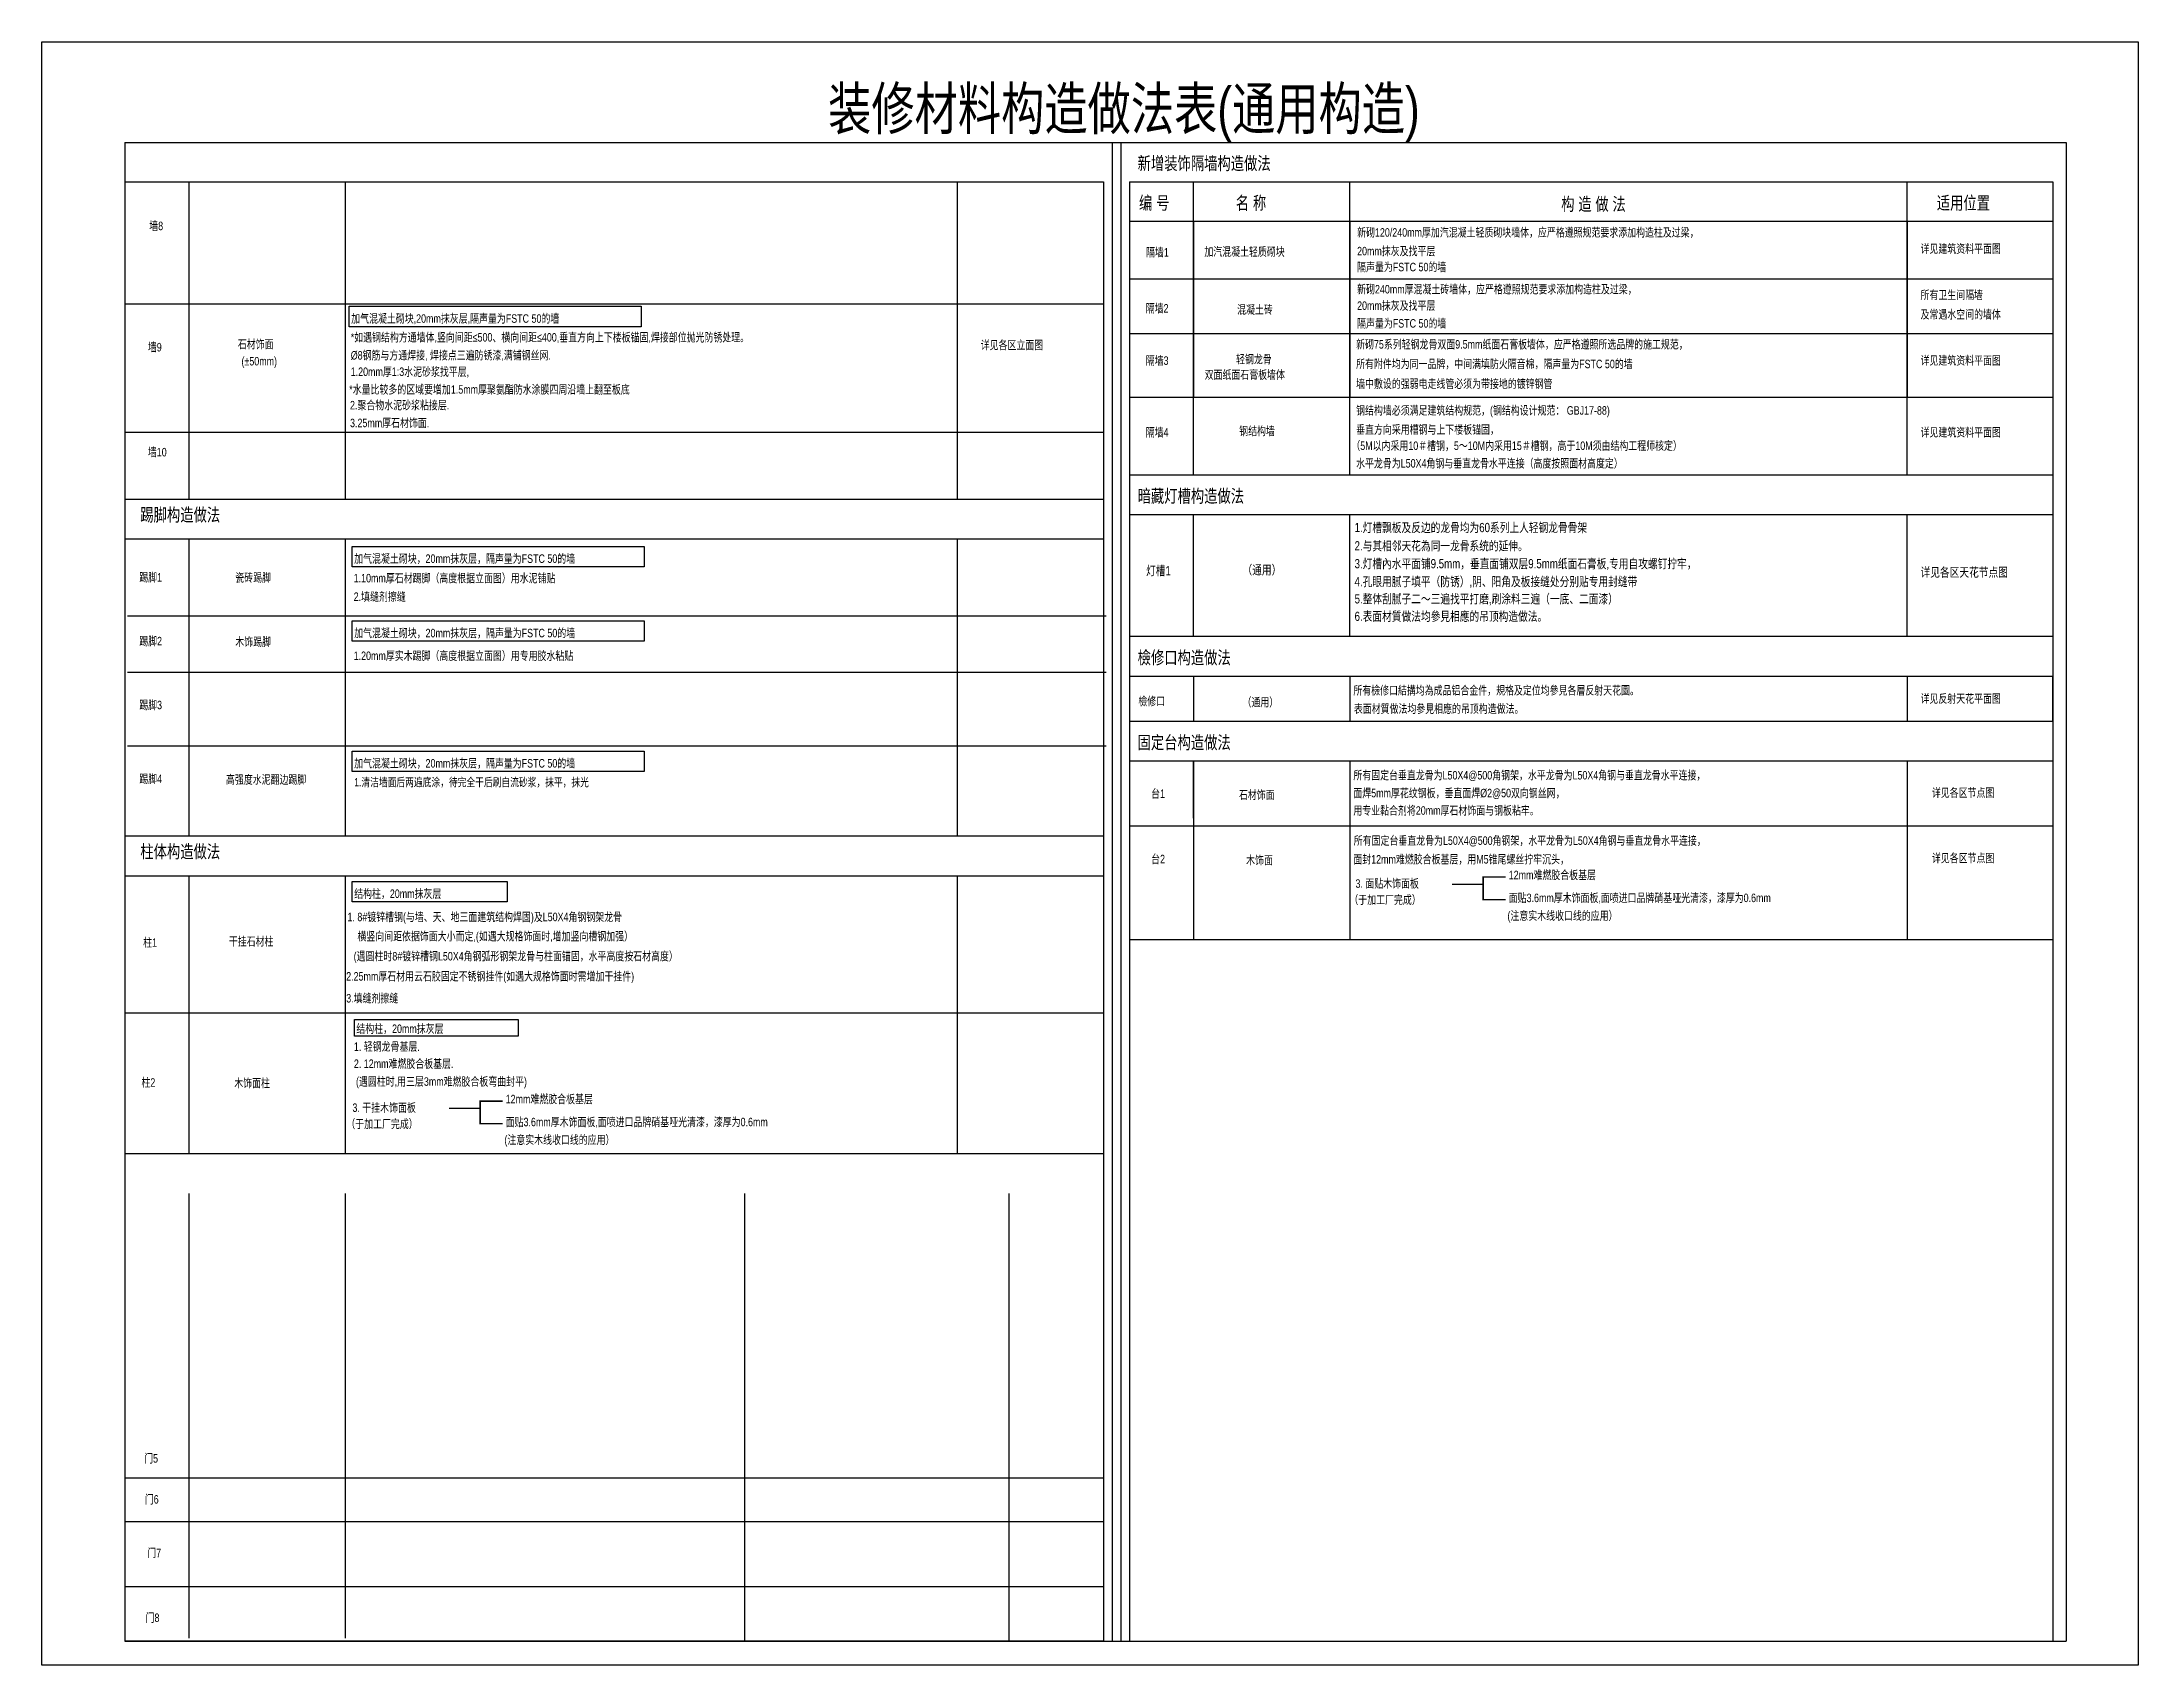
# Model space of a CAD drawing. Header units: millimetres. Extents: x -108685 to 756730, y -311791 to -113.
# Drawn here: x 40700 to 41223, y -518 to -113 of the extents above; entities that cross this region are included whole.
import ezdxf
from ezdxf.enums import TextEntityAlignment as Align

# ---------------------------------------------------------------- set-up
doc = ezdxf.new("R2010")
doc.units = ezdxf.units.MM
doc.layers.add('W-文字', color=35, linetype='Continuous')
doc.layers.add('名称', color=50, linetype='Continuous')
doc.styles.add('-宋体', font='arial.ttf', dxfattribs={"width": 0.75})

msp = doc.modelspace()

# ---------------------------------------------------------------- texts
at = {"layer": '名称', "color": 44, "style": '-宋体', "width": 0.75}
msp.add_text('装修材料构造做法表(通用构造)', height=10.5515, dxfattribs=at).set_placement((40969.76, -124.32), align=Align.TOP_CENTER)
for s, height, p in [('新增装饰隔墙构造做法', 3.247, (40973.17, -144.9)), ('编 号', 3.247, (40973.52, -154.8)), ('名 称', 3.247, (40997.68, -154.8)), ('构 造 做 法', 3.247, (41078.9, -155.08)), ('适用位置', 3.247, (41172.65, -154.8)), ('墙8', 2.121, (40726.46, -159.97)), ('新砌120/240mm厚加汽混凝土轻质砌块墙体，应严格遵照规范要求添加构造柱及过梁，', 2.1212, (41027.96, -161.6)), ('隔墙1', 2.121, (40975.28, -166.56)), ('加汽混凝土轻质砌块', 2.121, (40989.83, -166.41)), ('20mm抹灰及找平层', 2.121, (41027.96, -166.26)), ('详见建筑资料平面图', 2.121, (41168.6, -165.66)), ('隔声量为FSTC 50的墙', 2.1212, (41027.96, -170.24)), ('新砌240mm厚混凝土砖墙体，应严格遵照规范要求添加构造柱及过梁，', 2.1212, (41027.96, -175.78)), ('20mm抹灰及找平层', 2.121, (41027.96, -179.87)), ('所有卫生间隔墙', 2.121, (41168.6, -177.2)), ('加气混凝土砌块,20mm抹灰层,隔声量为FSTC 50的墙', 2.1212, (40776.87, -183.09)), ('隔墙2', 2.121, (40975.2, -180.54)), ('混凝土砖', 2.121, (40998.01, -180.86)), ('隔声量为FSTC 50的墙', 2.1212, (41027.96, -184.3)), ('及常遇水空间的墙体', 2.121, (41168.6, -182.06)), ('墙9', 2.121, (40726.11, -190.24)), ('石材饰面', 2.121, (40748.57, -189.5)), ('*如遇钢结构方通墙体,竖向间距≤500、横向间距≤400,垂直方向上下楼板锚固,焊接部位抛光防锈处理。', 2.1212, (40776.75, -187.78)), ('详见各区立面图', 2.121, (40934.02, -189.7)), ('新砌75系列轻钢龙骨双面9.5mm纸面石膏板墙体，应严格遵照所选品牌的施工规范，', 2.1212, (41027.71, -189.53)), ('(%%P50mm)', 2.121, (40749.48, -193.74)), ('%%C8钢筋与方通焊接, 焊接点三遍防锈漆,满铺钢丝网.', 2.1212, (40776.75, -192.26)), ('隔墙3', 2.121, (40975.2, -193.59)), ('轻钢龙骨', 2.121, (40997.74, -193.25)), ('所有附件均为同一品牌，中间满填防火隔音棉，隔声量为FSTC 50的墙', 2.1212, (41027.71, -194.43)), ('详见建筑资料平面图', 2.121, (41168.6, -193.56)), ('*水量比较多的区域要增加1.5mm厚聚氨酯防水涂膜四周沿墙上翻至板底', 2.1212, (40776.38, -200.8)), ('1.20mm厚1:3水泥砂浆找平层,', 2.1212, (40776.75, -196.37)), ('双面纸面石膏板墙体', 2.121, (40989.9, -197.11)), ('墙中敷设的强弱电走线管必须为带接地的镀锌钢管', 2.1212, (41027.71, -199.37)), ('2.聚合物水泥砂浆粘接层.', 2.1212, (40776.58, -204.72)), ('钢结构墙必须满足建筑结构规范，(钢结构设计规范： GBJ17-88)', 2.1212, (41027.71, -206.03)), ('3.25mm厚石材饰面.', 2.1212, (40776.58, -209.15)), ('隔墙4', 2.121, (40975.2, -211.5)), ('钢结构墙', 2.121, (40998.53, -211.16)), ('垂直方向采用槽钢与上下楼板锚固，', 2.1212, (41027.71, -210.81)), ('详见建筑资料平面图', 2.121, (41168.6, -211.49)), ('墙10', 2.121, (40726.11, -216.44)), ('（5M以内采用10＃槽钢，5～10M内采用15＃槽钢，高于10M须由结构工程师核定）', 2.1212, (41026.52, -214.84)), ('水平龙骨为L50X4角钢与垂直龙骨水平连接（高度按照面材高度定）', 2.1212, (41027.71, -219.24)), ('暗藏灯槽构造做法', 3.247, (40973.17, -227.94)), ('踢脚构造做法', 3.247, (40724.23, -232.63)), ('1.灯槽飘板及反边的龙骨均为60系列上人轻钢龙骨骨架', 2.3087, (41027.33, -235.35)), ('加气混凝土砌块，20mm抹灰层，隔声量为FSTC 50的墙', 2.1212, (40777.61, -243.02)), ('2.与其相邻天花為同一龙骨系统的延伸。', 2.3087, (41027.33, -239.92)), ('踢脚1', 2.121, (40723.96, -247.68)), ('瓷砖踢脚', 2.121, (40747.94, -247.75)), ('1.10mm厚石材踢脚（高度根据立面图）用水泥铺贴', 2.1212, (40777.49, -247.89)), ('灯槽1', 2.309, (40975.28, -246.11)), ('（通用）', 2.309, (40999.35, -245.92)), ('3.灯槽內水平面铺9.5mm，垂直面铺双层9.5mm纸面石膏板,专用自攻螺钉拧牢，', 2.3087, (41027.33, -244.37)), ('详见各区天花节点图', 2.309, (41168.6, -246.5)), ('2.填缝剂擦缝', 2.121, (40777.49, -252.51)), ('4.孔眼用腻子填平（防锈）,阴、阳角及板接缝处分别贴专用封缝带', 2.3087, (41027.33, -248.84)), ('5.整体刮腻子二～三遍找平打磨,刷涂料三遍（一底、二面漆）', 2.3087, (41027.33, -253.15)), ('6.表面材質做法均參見相應的吊顶构造做法。', 2.3087, (41027.33, -257.51)), ('踢脚2', 2.121, (40723.96, -263.61)), ('木饰踢脚', 2.121, (40747.94, -263.78)), ('加气混凝土砌块，20mm抹灰层，隔声量为FSTC 50的墙', 2.1212, (40777.61, -261.6)), ('1.20mm厚实木踢脚（高度根据立面图）用专用胶水粘贴', 2.1212, (40777.49, -267.27)), ('檢修口构造做法', 3.247, (40973.17, -268.28)), ('踢脚3', 2.121, (40723.96, -279.55)), ('檢修口', 2.121, (40973.35, -278.62)), ('（通用）', 2.121, (40999.35, -278.85)), ('所有檢修口結搆均為成品铝合金件，規格及定位均參見各層反射天花圖。', 2.1212, (41027.02, -275.9)), ('详见反射天花平面图', 2.121, (41168.6, -277.96)), ('表面材質做法均參見相應的吊顶构造做法。', 2.1212, (41027.15, -280.49)), ('固定台构造做法', 3.247, (40973.17, -289.46)), ('加气混凝土砌块，20mm抹灰层，隔声量为FSTC 50的墙', 2.1212, (40777.61, -294.11)), ('踢脚4', 2.121, (40723.96, -298)), ('高强度水泥翻边踢脚', 2.121, (40745.61, -298.17)), ('1.清洁墙面后两遍底涂，待完全干后刷自流砂浆，抹平，抹光', 2.0794, (40777.61, -298.81)), ('所有固定台垂直龙骨为L50X4@500角钢架，水平龙骨为L50X4角钢与垂直龙骨水平连接，', 2.1212, (41027.02, -297.08)), ('台1', 2.121, (40976.55, -301.68)), ('石材饰面', 2.121, (40998.46, -301.99)), ('用专业黏合剂将20mm厚石材饰面与钢板粘牢。', 2.1212, (41027.02, -305.89)), ('面焊5mm厚花纹钢板，垂直面焊%%C2@50双向钢丝网，', 2.1212, (41027.02, -301.54)), ('详见各区节点图', 2.121, (41171.43, -301.45)), ('柱体构造做法', 3.247, (40724.23, -316.7)), ('所有固定台垂直龙骨为L50X4@500角钢架，水平龙骨为L50X4角钢与垂直龙骨水平连接，', 2.1212, (41027.12, -313.4)), ('台2', 2.121, (40976.55, -318)), ('木饰面', 2.121, (41000.26, -318.3)), ('面封12mm难燃胶合板基层，用M5锥尾螺丝拧牢沉头，', 2.1212, (41027.02, -318.07)), ('详见各区节点图', 2.121, (41171.43, -317.77)), ('结构柱，20mm抹灰层', 2.1212, (40777.61, -326.66)), ('3. 面贴木饰面板', 2.121, (41027.55, -324.12)), ('12mm难燃胶合板基层', 2.1212, (41065.81, -321.98)), ('（于加工厂完成）', 2.121, (41026.03, -328.18)), ('面贴3.6mm厚木饰面板,面喷进口品牌硝基哑光清漆，漆厚为0.6mm', 2.1212, (41065.81, -327.7)), ('1. 8#镀锌槽钢(与墙、天、地三面建筑结构焊固)及L50X4角钢钢架龙骨', 2.1212, (40775.94, -332.46)), ('    横竖向间距依据饰面大小而定,(如遇大规格饰面时,增加竖向槽钢加强）', 2.1212, (40775.95, -337.28)), ('(注意实木线收口线的应用）', 2.1212, (41065.49, -332.15)), ('柱1', 2.121, (40724.94, -338.85)), ('干挂石材柱', 2.121, (40746.33, -338.56)), ('(遇圆柱时8#镀锌槽钢L50X4角钢弧形钢架龙骨与柱面锚固，水平高度按石材高度）', 2.1212, (40777.49, -342.26)), ('2.25mm厚石材用云石胶固定不锈钢挂件(如遇大规格饰面时需增加干挂件)', 2.1212, (40775.62, -347.28)), ('3.填缝剂擦缝', 2.121, (40775.62, -352.75)), ('结构柱，20mm抹灰层', 2.1212, (40778.16, -360.36)), ('1. 轻钢龙骨基层.', 2.121, (40777.54, -364.82)), ('柱2', 2.121, (40724.51, -373.79)), ('2. 12mm难燃胶合板基层.', 2.1212, (40777.54, -369.09)), ('(遇圆柱时,用三层3mm难燃胶合板弯曲封平)', 2.1212, (40778.06, -373.54)), ('木饰面柱', 2.121, (40747.68, -373.93)), ('12mm难燃胶合板基层', 2.1212, (40815.43, -377.92)), ('（于加工厂完成）', 2.121, (40775.65, -384.12)), ('3. 干挂木饰面板', 2.121, (40777.17, -380.06)), ('面贴3.6mm厚木饰面板,面喷进口品牌硝基哑光清漆，漆厚为0.6mm', 2.1212, (40815.43, -383.64)), ('(注意实木线收口线的应用）', 2.1212, (40815.11, -388.09)), ('门5', 2.121, (40725.19, -467.61)), ('门6', 2.121, (40725.35, -477.83)), ('门7', 2.121, (40725.97, -491.21)), ('门8', 2.121, (40725.54, -507.39))]:
    msp.add_text(s, height=height, dxfattribs=at).set_placement(p)

# ---------------------------------------------------------------- linework, layer by layer
at = {"layer": 'W-文字', "color": 44}
msp.add_lwpolyline([(40699.67, -112.99), (41222.9, -112.99), (41222.9, -518.14), (40699.67, -518.14)], close=True, dxfattribs=at)
at = {"layer": '名称', "color": 44}
for p, q in [((40720.36, -138.07), (41204.98, -138.07)), ((40720.36, -138.07), (40720.36, -512.17)), ((41204.98, -138.07), (41204.98, -512.17)), ((40720.36, -147.94), (40720.36, -511.46)), ((40720.36, -147.94), (40964.62, -147.94)), ((40736.38, -147.94), (40736.38, -227.16)), ((40775.36, -147.94), (40775.36, -227.16)), ((40928.21, -227.16), (40928.21, -147.94)), ((40964.62, -147.94), (40964.62, -512.17)), ((40971.11, -147.94), (41201.63, -147.94)), ((40971.11, -147.94), (40971.11, -512.17)), ((40971.11, -147.94), (41201.63, -147.94)), ((40971.11, -147.94), (41201.63, -147.94)), ((40971.11, -147.94), (40971.11, -221.11)), ((40987.13, -221.11), (40987.13, -147.94)), ((41026.11, -221.11), (41026.11, -147.94)), ((41165.22, -221.11), (41165.22, -147.94)), ((41201.63, -147.94), (41201.63, -512.17)), ((41201.63, -147.94), (41201.63, -221.11)), ((41201.63, -157.82), (40971.11, -157.82)), ((41201.63, -157.82), (40971.11, -157.82)), ((41201.63, -157.82), (40971.11, -157.82)), ((40987.13, -157.82), (40987.13, -201.52)), ((41026.11, -157.82), (41026.11, -201.52)), ((41165.22, -157.82), (41165.22, -201.52)), ((41201.63, -172.23), (40971.11, -172.23)), ((40964.79, -178.44), (40720.53, -178.44)), ((41201.63, -185.86), (40971.11, -185.86)), ((41201.63, -201.78), (40971.11, -201.78)), ((40964.79, -210.47), (40720.53, -210.47)), ((41201.63, -221.11), (40971.11, -221.11)), ((40964.62, -227.16), (40720.36, -227.16)), ((41201.63, -230.99), (40971.11, -230.99)), ((40971.11, -230.99), (40971.11, -261.39)), ((40987.13, -261.39), (40987.13, -230.99)), ((41026.11, -261.39), (41026.11, -230.99)), ((41165.22, -261.39), (41165.22, -230.99)), ((41201.63, -230.99), (41201.63, -261.39)), ((40720.36, -237.04), (40964.62, -237.04)), ((40736.38, -237.04), (40736.38, -311.24)), ((40775.36, -237.04), (40775.36, -311.24)), ((40928.21, -311.24), (40928.21, -237.04)), ((40965.3, -256.3), (40721.04, -256.3)), ((41201.63, -261.39), (40971.11, -261.39)), ((40965.3, -270.36), (40721.04, -270.36)), ((40971.11, -271.27), (41201.63, -271.27)), ((40971.11, -271.27), (40971.11, -282.57)), ((40987.13, -271.27), (40987.13, -282.57)), ((41026.11, -271.27), (41026.11, -282.57)), ((41165.22, -271.27), (41165.22, -282.57)), ((41201.63, -282.57), (41201.63, -271.27)), ((40971.11, -282.57), (41201.63, -282.57)), ((40965.3, -288.81), (40721.04, -288.81)), ((40971.11, -292.45), (41201.63, -292.45)), ((40971.11, -292.45), (40971.11, -325.09)), ((40987.13, -306.77), (40987.13, -292.45)), ((40987.13, -292.45), (40987.13, -337.12)), ((41026.11, -292.45), (41026.11, -337.12)), ((41165.22, -292.45), (41165.22, -337.12)), ((41201.63, -292.45), (41201.63, -325.09)), ((40964.62, -311.24), (40720.36, -311.24)), ((41201.63, -308.77), (40971.11, -308.77)), ((40720.36, -321.12), (40964.62, -321.12)), ((40736.38, -321.12), (40736.38, -390.54)), ((40775.36, -321.12), (40775.36, -390.54)), ((40928.21, -390.54), (40928.21, -321.12)), ((41201.63, -337.12), (40971.11, -337.12)), ((40964.62, -355.4), (40720.36, -355.4)), ((40964.62, -390.54), (40720.36, -390.54)), ((40964.62, -390.54), (40720.36, -390.54)), ((40736.38, -400.42), (40736.38, -511.46)), ((40775.36, -400.42), (40775.36, -511.46)), ((40875.08, -400.42), (40875.08, -512.17)), ((40941.06, -400.42), (40941.06, -512.17)), ((40964.81, -471.5), (40720.55, -471.5)), ((40964.62, -482.36), (40720.36, -482.36)), ((40964.62, -498.57), (40720.36, -498.57)), ((40964.62, -512.17), (40720.36, -512.17)), ((40720.36, -512.17), (41204.98, -512.17))]:
    msp.add_line(p, q, dxfattribs=at)
for points in [[(40966.78, -138.07), (40966.78, -512.17)], [(40968.95, -138.07), (40968.95, -512.17)]]:
    msp.add_lwpolyline(points, dxfattribs=at)
for points in [[(40776.35, -178.97), (40849.25, -178.97), (40849.25, -184.07), (40776.35, -184.07)], [(40777.09, -238.9), (40849.99, -238.9), (40849.99, -243.99), (40777.09, -243.99)], [(40777.09, -257.48), (40849.99, -257.48), (40849.99, -262.57), (40777.09, -262.57)], [(40777.09, -289.99), (40849.99, -289.99), (40849.99, -295.08), (40777.09, -295.08)], [(40777.09, -322.54), (40815.84, -322.54), (40815.84, -327.64), (40777.09, -327.64)], [(40777.73, -356.98), (40818.56, -356.98), (40818.56, -361.16), (40777.73, -361.16)]]:
    msp.add_lwpolyline(points, close=True, dxfattribs=at)
at = {"layer": '名称', "color": 44, "const_width": 0.361}
for points in [[(41051.68, -323.25), (41059.43, -323.25)], [(41065.05, -321.45), (41059.43, -321.45), (41059.43, -327.08), (41065.05, -327.08)], [(40801.3, -379.19), (40809.05, -379.19)], [(40814.67, -377.39), (40809.05, -377.39), (40809.05, -383.02), (40814.67, -383.02)]]:
    msp.add_lwpolyline(points, dxfattribs=at)

msp.set_redraw_order([(e.dxf.handle, doc.entitydb.next_handle()) for e in msp.query("TEXT MTEXT ATTDEF DIMENSION ARC_DIMENSION")])  # texts and dimensions are drawn at this point

doc.saveas('drawing.dxf')
